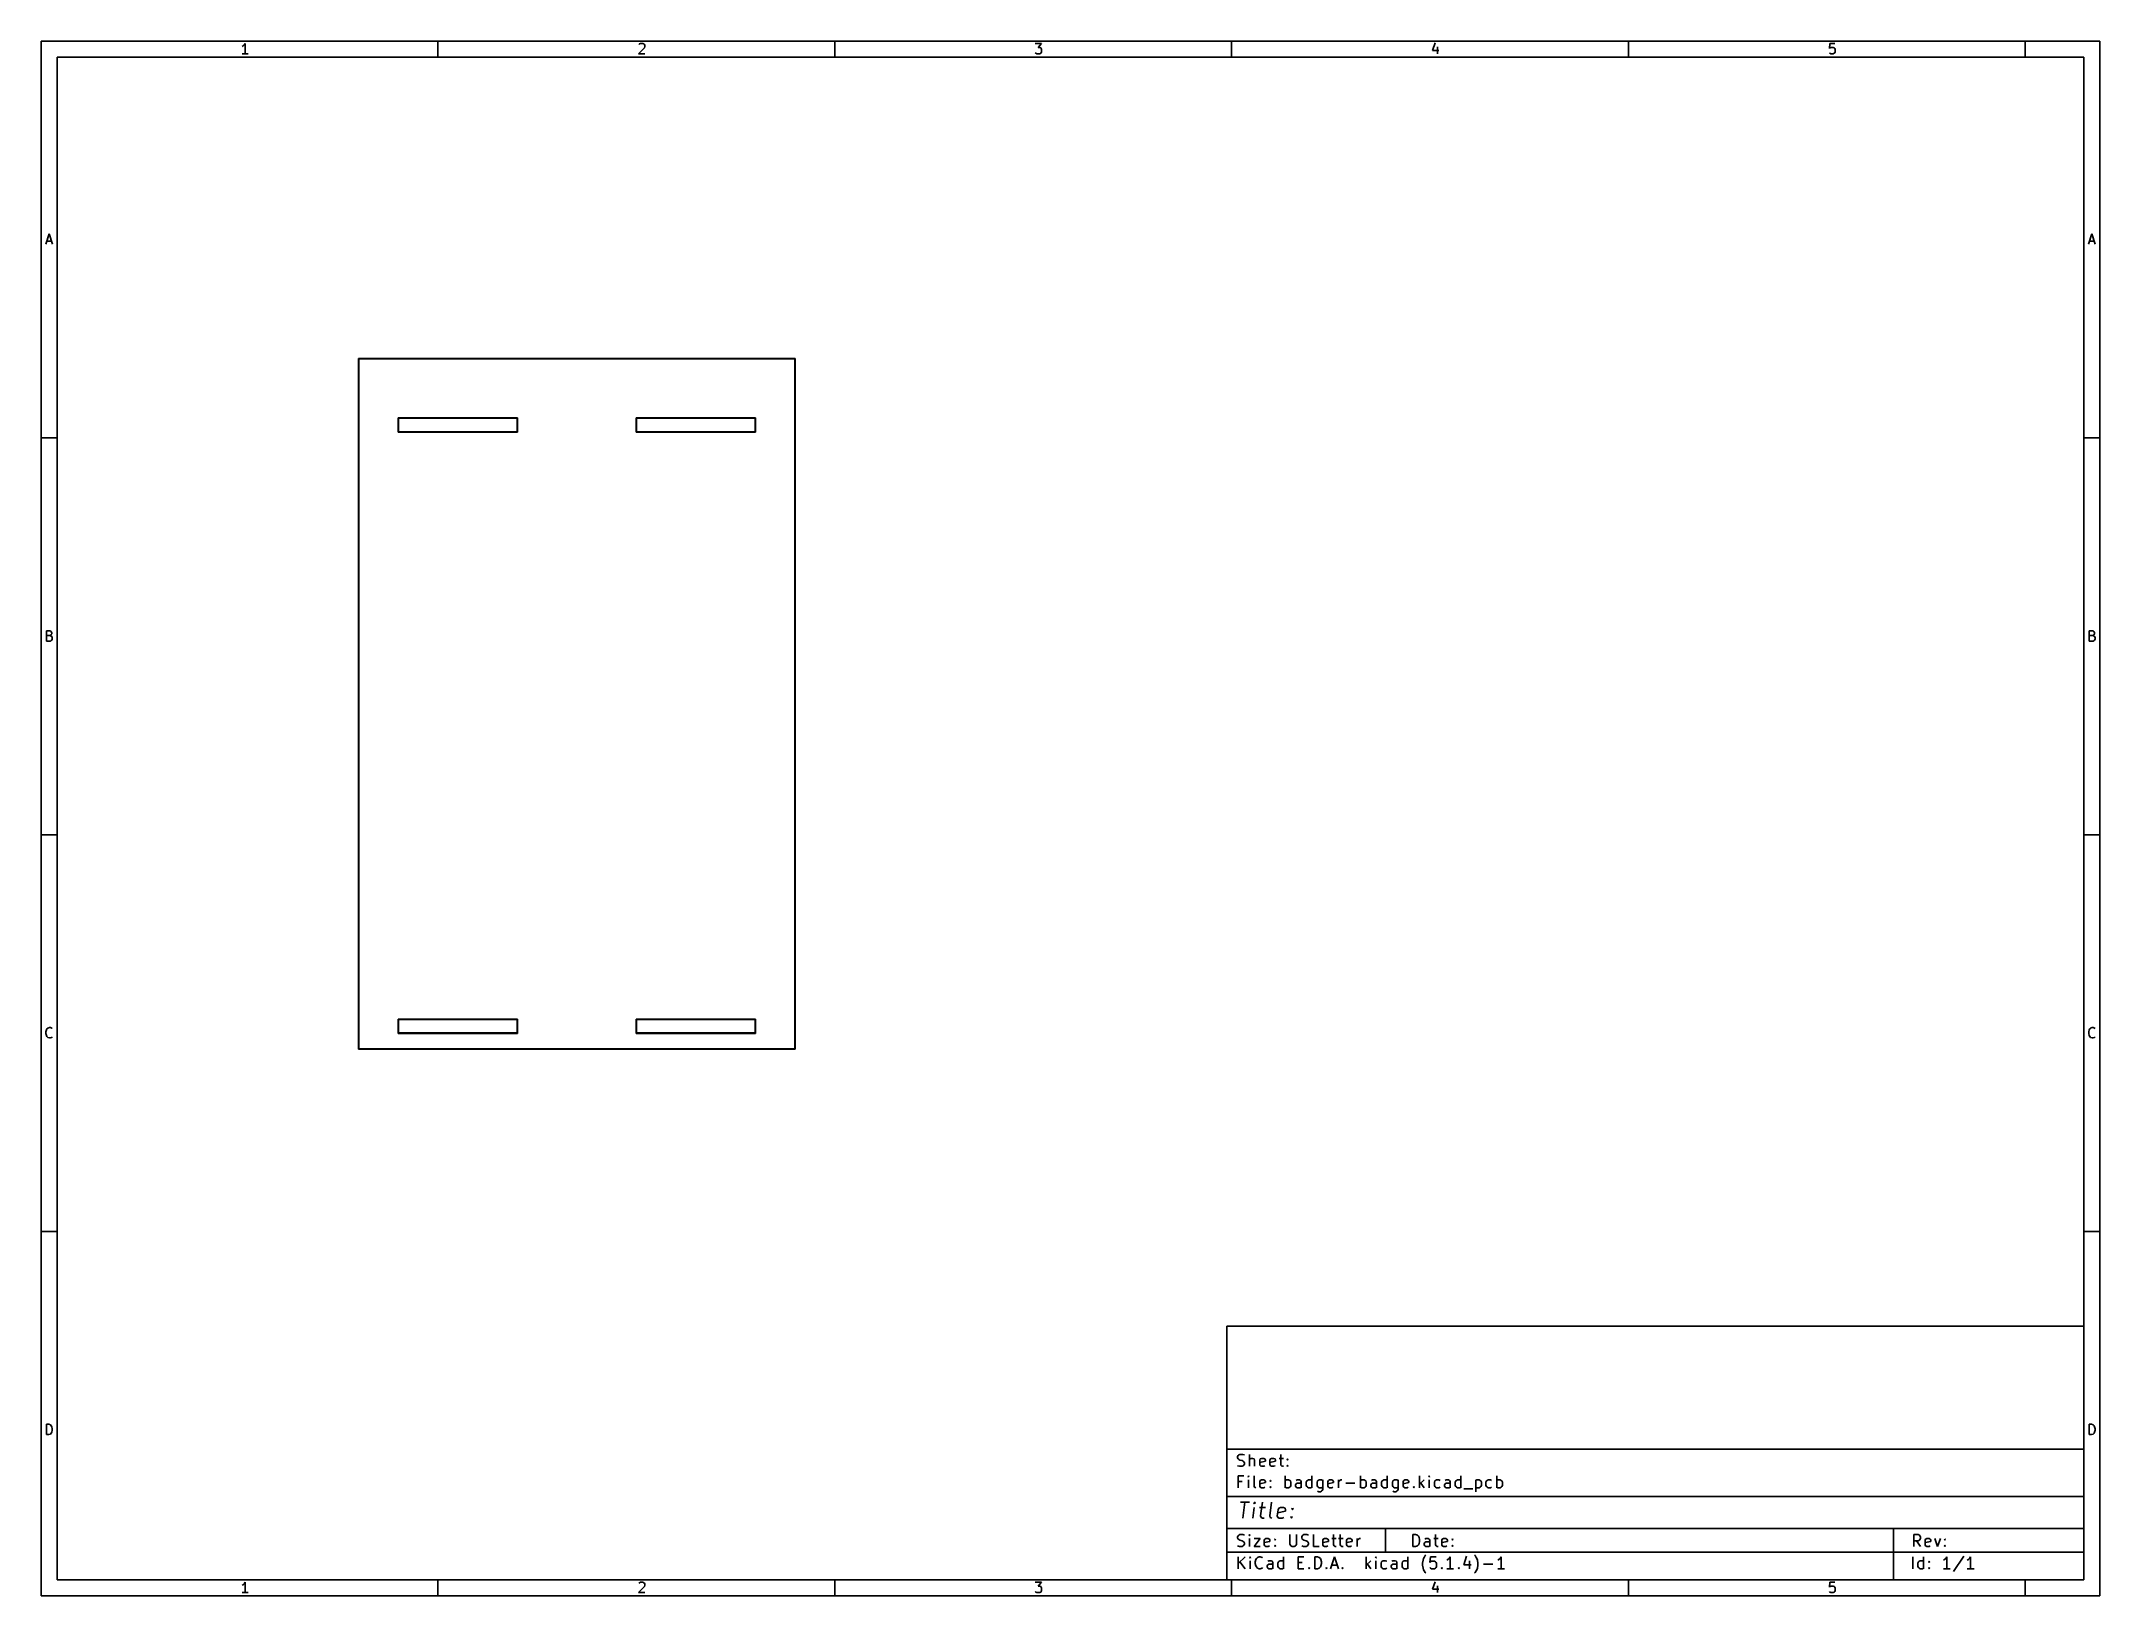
# Model space of a CAD drawing. Extents: x 0.4 to 10.6, y -8.1 to -0.4.
import ezdxf

# ---------------------------------------------------------------- set-up
doc = ezdxf.new("R2010")
doc.units = 0
doc.header["$MEASUREMENT"] = 0
doc.layers.add('BLACK', color=7, linetype='CONTINUOUS')

msp = doc.modelspace()

# ---------------------------------------------------------------- linework, layer by layer
at = {"layer": 'BLACK', "linetype": 'CONTINUOUS'}
for p, q in [((0.393701, -0.393701), (0.393701, -8.1063)), ((10.6063, -0.393701), (0.393701, -0.393701)), ((1.40528, -0.405043), (1.4004, -0.412355)), ((1.40528, -0.456224), (1.40528, -0.405043)), ((2.3622, -0.472441), (2.3622, -0.393701)), ((3.35916, -0.409917), (3.3616, -0.40748)), ((3.3616, -0.40748), (3.36647, -0.405043)), ((3.36647, -0.405043), (3.37866, -0.405043)), ((3.37866, -0.405043), (3.38353, -0.40748)), ((3.38353, -0.40748), (3.38597, -0.409917)), ((4.33071, -0.472441), (4.33071, -0.393701)), ((5.32522, -0.405043), (5.35691, -0.405043)), ((5.35691, -0.405043), (5.33985, -0.424541)), ((6.29921, -0.472441), (6.29921, -0.393701)), ((7.30835, -0.402606), (7.29617, -0.439164)), ((8.26772, -0.472441), (8.26772, -0.393701)), ((9.26711, -0.405043), (9.26467, -0.429415)), ((9.29148, -0.405043), (9.26711, -0.405043)), ((10.2362, -0.472441), (10.2362, -0.393701)), ((10.6063, -8.1063), (10.6063, -0.393701)), ((0.472441, -0.472441), (0.472441, -8.02756)), ((10.5276, -0.472441), (0.472441, -0.472441)), ((1.39553, -0.417229), (1.39065, -0.419666)), ((1.4199, -0.456224), (1.39065, -0.456224)), ((1.4004, -0.412355), (1.39553, -0.417229)), ((3.38597, -0.426978), (3.35672, -0.456224)), ((3.35672, -0.456224), (3.3884, -0.456224)), ((3.38597, -0.409917), (3.3884, -0.414792)), ((3.3884, -0.419666), (3.38597, -0.426978)), ((3.3884, -0.414792), (3.3884, -0.419666)), ((5.32766, -0.453787), (5.32522, -0.45135)), ((5.33254, -0.456224), (5.32766, -0.453787)), ((5.34716, -0.456224), (5.33254, -0.456224)), ((5.33985, -0.424541), (5.34716, -0.424541)), ((5.34716, -0.424541), (5.35203, -0.426978)), ((5.35203, -0.453787), (5.34716, -0.456224)), ((5.35203, -0.426978), (5.35447, -0.429415)), ((5.35447, -0.45135), (5.35203, -0.453787)), ((5.35447, -0.429415), (5.35691, -0.434289)), ((5.35691, -0.446475), (5.35447, -0.45135)), ((5.35691, -0.434289), (5.35691, -0.446475)), ((7.29617, -0.439164), (7.32785, -0.439164)), ((7.32054, -0.422103), (7.32054, -0.456224)), ((9.26467, -0.429415), (9.26711, -0.426978)), ((9.26711, -0.453787), (9.26467, -0.45135)), ((9.26711, -0.426978), (9.27198, -0.424541)), ((9.27198, -0.456224), (9.26711, -0.453787)), ((9.27198, -0.424541), (9.28417, -0.424541)), ((9.28417, -0.456224), (9.27198, -0.456224)), ((9.28417, -0.424541), (9.28904, -0.426978)), ((9.28904, -0.453787), (9.28417, -0.456224)), ((9.28904, -0.426978), (9.29148, -0.429415)), ((9.29148, -0.45135), (9.28904, -0.453787)), ((9.29148, -0.429415), (9.29392, -0.434289)), ((9.29392, -0.446475), (9.29148, -0.45135)), ((9.29392, -0.434289), (9.29392, -0.446475)), ((10.5276, -8.02756), (10.5276, -0.472441)), ((0.41601, -1.40111), (0.433071, -1.34993)), ((0.420885, -1.38648), (0.445257, -1.38648)), ((0.433071, -1.34993), (0.450131, -1.40111)), ((10.5499, -1.40111), (10.5669, -1.34993)), ((10.5547, -1.38648), (10.5791, -1.38648)), ((10.5669, -1.34993), (10.584, -1.40111)), ((1.96751, -1.9685), (1.96753, -1.96831)), ((1.96752, -1.96855), (1.96751, -1.9685)), ((1.96752, -5.39365), (1.96752, -1.96855)), ((1.96753, -1.96831), (1.96759, -1.96813)), ((1.96759, -1.96813), (1.96768, -1.96795)), ((1.96768, -1.96795), (1.9678, -1.9678)), ((1.9678, -1.9678), (1.96795, -1.96768)), ((1.96795, -1.96768), (1.96813, -1.96759)), ((1.96813, -1.96759), (1.96831, -1.96753)), ((1.96831, -1.96753), (1.96846, -1.96752)), ((1.96846, -1.96752), (1.9685, -1.96751)), ((1.96846, -1.96752), (1.96846, -1.96752)), ((1.9685, -1.96751), (1.96855, -1.96752)), ((1.96855, -1.96752), (4.13381, -1.96752)), ((4.13287, -1.96949), (1.96949, -1.96949)), ((1.96949, -1.96949), (1.96949, -5.39272)), ((4.13287, -5.39272), (4.13287, -1.96949)), ((4.13381, -1.96752), (4.13386, -1.96751)), ((4.13386, -1.96751), (4.13391, -1.96752)), ((4.13391, -1.96752), (4.13391, -1.96752)), ((4.13391, -1.96752), (4.13405, -1.96753)), ((4.13405, -1.96753), (4.13424, -1.96759)), ((4.13424, -1.96759), (4.13441, -1.96768)), ((4.13441, -1.96768), (4.13456, -1.9678)), ((4.13456, -1.9678), (4.13468, -1.96795)), ((4.13468, -1.96795), (4.13477, -1.96813)), ((4.13477, -1.96813), (4.13483, -1.96831)), ((4.13483, -1.96831), (4.13485, -1.9685)), ((4.13485, -1.9685), (4.13484, -1.96855)), ((4.13484, -1.96855), (4.13484, -5.39365)), ((2.16437, -2.26378), (2.16438, -2.26359)), ((2.16437, -2.26383), (2.16437, -2.26378)), ((2.16437, -2.33263), (2.16437, -2.26383)), ((2.16437, -2.33268), (2.16437, -2.33263)), ((2.16438, -2.33287), (2.16437, -2.33268)), ((2.16438, -2.26359), (2.16444, -2.2634)), ((2.16444, -2.33306), (2.16438, -2.33287)), ((2.16444, -2.2634), (2.16453, -2.26323)), ((2.16453, -2.33323), (2.16444, -2.33306)), ((2.16453, -2.26323), (2.16465, -2.26308)), ((2.16465, -2.33338), (2.16453, -2.33323)), ((2.16465, -2.26308), (2.1648, -2.26296)), ((2.1648, -2.3335), (2.16465, -2.33338)), ((2.1648, -2.26296), (2.16498, -2.26287)), ((2.16498, -2.33359), (2.1648, -2.3335)), ((2.16498, -2.26287), (2.16516, -2.26281)), ((2.16516, -2.33365), (2.16498, -2.33359)), ((2.16516, -2.26281), (2.16531, -2.2628)), ((2.16531, -2.33366), (2.16516, -2.33365)), ((2.16531, -2.2628), (2.16535, -2.26279)), ((2.16535, -2.33367), (2.16531, -2.33366)), ((2.16531, -2.33366), (2.16531, -2.33366)), ((2.16535, -2.26279), (2.1654, -2.2628)), ((2.1654, -2.33366), (2.16535, -2.33367)), ((2.1654, -2.2628), (2.75586, -2.2628)), ((2.75586, -2.33366), (2.1654, -2.33366)), ((2.16634, -2.26476), (2.16634, -2.33169)), ((2.75492, -2.26476), (2.16634, -2.26476)), ((2.16634, -2.33169), (2.75492, -2.33169)), ((2.75492, -2.33169), (2.75492, -2.26476)), ((2.75586, -2.2628), (2.75591, -2.26279)), ((2.75591, -2.33367), (2.75586, -2.33366)), ((2.75591, -2.26279), (2.75595, -2.2628)), ((2.75595, -2.33366), (2.75591, -2.33367)), ((2.75595, -2.2628), (2.7561, -2.26281)), ((2.7561, -2.33365), (2.75595, -2.33366)), ((2.75595, -2.33366), (2.75595, -2.33366)), ((2.7561, -2.26281), (2.75628, -2.26287)), ((2.75628, -2.33359), (2.7561, -2.33365)), ((2.75628, -2.26287), (2.75645, -2.26296)), ((2.75645, -2.3335), (2.75628, -2.33359)), ((2.75645, -2.26296), (2.7566, -2.26308)), ((2.7566, -2.33338), (2.75645, -2.3335)), ((2.7566, -2.26308), (2.75673, -2.26323)), ((2.75673, -2.33323), (2.7566, -2.33338)), ((2.75673, -2.26323), (2.75682, -2.2634)), ((2.75682, -2.33306), (2.75673, -2.33323)), ((2.75682, -2.2634), (2.75688, -2.26359)), ((2.75688, -2.33287), (2.75682, -2.33306)), ((2.75688, -2.26359), (2.75689, -2.26378)), ((2.75689, -2.33268), (2.75688, -2.33287)), ((2.75689, -2.26378), (2.75689, -2.26383)), ((2.75689, -2.26383), (2.75689, -2.33263)), ((2.75689, -2.33263), (2.75689, -2.33268)), ((3.34547, -2.26378), (3.34549, -2.26359)), ((3.34547, -2.26383), (3.34547, -2.26378)), ((3.34547, -2.33263), (3.34547, -2.26383)), ((3.34547, -2.33268), (3.34547, -2.33263)), ((3.34549, -2.33287), (3.34547, -2.33268)), ((3.34549, -2.26359), (3.34554, -2.2634)), ((3.34554, -2.33306), (3.34549, -2.33287)), ((3.34554, -2.2634), (3.34563, -2.26323)), ((3.34563, -2.33323), (3.34554, -2.33306)), ((3.34563, -2.26323), (3.34576, -2.26308)), ((3.34576, -2.33338), (3.34563, -2.33323)), ((3.34576, -2.26308), (3.34591, -2.26296)), ((3.34591, -2.3335), (3.34576, -2.33338)), ((3.34591, -2.26296), (3.34608, -2.26287)), ((3.34608, -2.33359), (3.34591, -2.3335)), ((3.34608, -2.26287), (3.34626, -2.26281)), ((3.34626, -2.33365), (3.34608, -2.33359)), ((3.34626, -2.26281), (3.34641, -2.2628)), ((3.34641, -2.33366), (3.34626, -2.33365)), ((3.34641, -2.2628), (3.34646, -2.26279)), ((3.34646, -2.33367), (3.34641, -2.33366)), ((3.34641, -2.33366), (3.34641, -2.33366)), ((3.34646, -2.26279), (3.3465, -2.2628)), ((3.3465, -2.33366), (3.34646, -2.33367)), ((3.3465, -2.2628), (3.93696, -2.2628)), ((3.93696, -2.33366), (3.3465, -2.33366)), ((3.34744, -2.26476), (3.34744, -2.33169)), ((3.93602, -2.26476), (3.34744, -2.26476)), ((3.34744, -2.33169), (3.93602, -2.33169)), ((3.93602, -2.33169), (3.93602, -2.26476)), ((3.93696, -2.2628), (3.93701, -2.26279)), ((3.93701, -2.33367), (3.93696, -2.33366)), ((3.93701, -2.26279), (3.93706, -2.2628)), ((3.93706, -2.33366), (3.93701, -2.33367)), ((3.93706, -2.2628), (3.9372, -2.26281)), ((3.9372, -2.33365), (3.93706, -2.33366)), ((3.93706, -2.33366), (3.93706, -2.33366)), ((3.9372, -2.26281), (3.93739, -2.26287)), ((3.93739, -2.33359), (3.9372, -2.33365)), ((3.93739, -2.26287), (3.93756, -2.26296)), ((3.93756, -2.3335), (3.93739, -2.33359)), ((3.93756, -2.26296), (3.93771, -2.26308)), ((3.93771, -2.33338), (3.93756, -2.3335)), ((3.93771, -2.26308), (3.93783, -2.26323)), ((3.93783, -2.33323), (3.93771, -2.33338)), ((3.93783, -2.26323), (3.93792, -2.2634)), ((3.93792, -2.33306), (3.93783, -2.33323)), ((3.93792, -2.2634), (3.93798, -2.26359)), ((3.93798, -2.33287), (3.93792, -2.33306)), ((3.93798, -2.26359), (3.938, -2.26378)), ((3.938, -2.33268), (3.93798, -2.33287)), ((3.938, -2.26378), (3.93799, -2.26383)), ((3.93799, -2.26383), (3.93799, -2.33263)), ((3.93799, -2.33263), (3.938, -2.33268)), ((0.393701, -2.3622), (0.472441, -2.3622)), ((10.6063, -2.3622), (10.5276, -2.3622)), ((0.419666, -3.36961), (0.419666, -3.31843)), ((0.419666, -3.31843), (0.436727, -3.31843)), ((0.436727, -3.3428), (0.419666, -3.3428)), ((0.439164, -3.36961), (0.419666, -3.36961)), ((0.436727, -3.31843), (0.441601, -3.32087)), ((0.441601, -3.34036), (0.436727, -3.3428)), ((0.436727, -3.3428), (0.444038, -3.34524)), ((0.444038, -3.36717), (0.439164, -3.36961)), ((0.441601, -3.32087), (0.444038, -3.3233)), ((0.444038, -3.33793), (0.441601, -3.34036)), ((0.444038, -3.3233), (0.446475, -3.32818)), ((0.446475, -3.33305), (0.444038, -3.33793)), ((0.444038, -3.34524), (0.446475, -3.34768)), ((0.446475, -3.36474), (0.444038, -3.36717)), ((0.446475, -3.32818), (0.446475, -3.33305)), ((0.446475, -3.34768), (0.448913, -3.35255)), ((0.448913, -3.35986), (0.446475, -3.36474)), ((0.448913, -3.35255), (0.448913, -3.35986)), ((10.5535, -3.36961), (10.5535, -3.31843)), ((10.5535, -3.31843), (10.5706, -3.31843)), ((10.5706, -3.3428), (10.5535, -3.3428)), ((10.573, -3.36961), (10.5535, -3.36961)), ((10.5706, -3.31843), (10.5755, -3.32087)), ((10.5755, -3.34036), (10.5706, -3.3428)), ((10.5706, -3.3428), (10.5779, -3.34524)), ((10.5779, -3.36717), (10.573, -3.36961)), ((10.5755, -3.32087), (10.5779, -3.3233)), ((10.5779, -3.33793), (10.5755, -3.34036)), ((10.5779, -3.3233), (10.5803, -3.32818)), ((10.5803, -3.33305), (10.5779, -3.33793)), ((10.5779, -3.34524), (10.5803, -3.34768)), ((10.5803, -3.36474), (10.5779, -3.36717)), ((10.5803, -3.32818), (10.5803, -3.33305)), ((10.5803, -3.34768), (10.5828, -3.35255)), ((10.5828, -3.35986), (10.5803, -3.36474)), ((10.5828, -3.35255), (10.5828, -3.35986)), ((0.393701, -4.33071), (0.472441, -4.33071)), ((10.6063, -4.33071), (10.5276, -4.33071)), ((0.417229, -5.30887), (0.419666, -5.29912)), ((0.417229, -5.31618), (0.417229, -5.30887)), ((0.419666, -5.29912), (0.422103, -5.29424)), ((0.422103, -5.29424), (0.426978, -5.28937)), ((0.426978, -5.28937), (0.434289, -5.28693)), ((0.434289, -5.28693), (0.439164, -5.28693)), ((0.439164, -5.28693), (0.446475, -5.28937)), ((0.446475, -5.28937), (0.448913, -5.29181)), ((2.16437, -5.24606), (2.16438, -5.24587)), ((2.16437, -5.24611), (2.16437, -5.24606)), ((2.16437, -5.31491), (2.16437, -5.24611)), ((2.16438, -5.24587), (2.16444, -5.24568)), ((2.16444, -5.24568), (2.16453, -5.24551)), ((2.16453, -5.24551), (2.16465, -5.24536)), ((2.16465, -5.24536), (2.1648, -5.24524)), ((2.1648, -5.24524), (2.16498, -5.24515)), ((2.16498, -5.24515), (2.16516, -5.24509)), ((2.16516, -5.24509), (2.16531, -5.24508)), ((2.16531, -5.24508), (2.16535, -5.24507)), ((2.16535, -5.24507), (2.1654, -5.24508)), ((2.1654, -5.24508), (2.75586, -5.24508)), ((2.16634, -5.24705), (2.16634, -5.31398)), ((2.75492, -5.24705), (2.16634, -5.24705)), ((2.75492, -5.31398), (2.75492, -5.24705)), ((2.75586, -5.24508), (2.75591, -5.24507)), ((2.75591, -5.24507), (2.75595, -5.24508)), ((2.75595, -5.24508), (2.7561, -5.24509)), ((2.7561, -5.24509), (2.75628, -5.24515)), ((2.75628, -5.24515), (2.75645, -5.24524)), ((2.75645, -5.24524), (2.7566, -5.24536)), ((2.7566, -5.24536), (2.75673, -5.24551)), ((2.75673, -5.24551), (2.75682, -5.24568)), ((2.75682, -5.24568), (2.75688, -5.24587)), ((2.75688, -5.24587), (2.75689, -5.24606)), ((2.75689, -5.24606), (2.75689, -5.24611)), ((2.75689, -5.24611), (2.75689, -5.31491)), ((3.34547, -5.24606), (3.34549, -5.24587)), ((3.34547, -5.24611), (3.34547, -5.24606)), ((3.34547, -5.31491), (3.34547, -5.24611)), ((3.34549, -5.24587), (3.34554, -5.24568)), ((3.34554, -5.24568), (3.34563, -5.24551)), ((3.34563, -5.24551), (3.34576, -5.24536)), ((3.34576, -5.24536), (3.34591, -5.24524)), ((3.34591, -5.24524), (3.34608, -5.24515)), ((3.34608, -5.24515), (3.34626, -5.24509)), ((3.34626, -5.24509), (3.34641, -5.24508)), ((3.34641, -5.24508), (3.34646, -5.24507)), ((3.34646, -5.24507), (3.3465, -5.24508)), ((3.3465, -5.24508), (3.93696, -5.24508)), ((3.34744, -5.24705), (3.34744, -5.31398)), ((3.93602, -5.24705), (3.34744, -5.24705)), ((3.93602, -5.31398), (3.93602, -5.24705)), ((3.93696, -5.24508), (3.93701, -5.24507)), ((3.93701, -5.24507), (3.93706, -5.24508)), ((3.93706, -5.24508), (3.9372, -5.24509)), ((3.9372, -5.24509), (3.93739, -5.24515)), ((3.93739, -5.24515), (3.93756, -5.24524)), ((3.93756, -5.24524), (3.93771, -5.24536)), ((3.93771, -5.24536), (3.93783, -5.24551)), ((3.93783, -5.24551), (3.93792, -5.24568)), ((3.93792, -5.24568), (3.93798, -5.24587)), ((3.93798, -5.24587), (3.938, -5.24606)), ((3.938, -5.24606), (3.93799, -5.24611)), ((3.93799, -5.24611), (3.93799, -5.31491)), ((10.5511, -5.30887), (10.5535, -5.29912)), ((10.5511, -5.31618), (10.5511, -5.30887)), ((10.5535, -5.29912), (10.556, -5.29424)), ((10.556, -5.29424), (10.5608, -5.28937)), ((10.5608, -5.28937), (10.5681, -5.28693)), ((10.5681, -5.28693), (10.573, -5.28693)), ((10.573, -5.28693), (10.5803, -5.28937)), ((10.5803, -5.28937), (10.5828, -5.29181)), ((0.419666, -5.32593), (0.417229, -5.31618)), ((0.422103, -5.3308), (0.419666, -5.32593)), ((0.426978, -5.33568), (0.422103, -5.3308)), ((0.434289, -5.33811), (0.426978, -5.33568)), ((0.439164, -5.33811), (0.434289, -5.33811)), ((0.446475, -5.33568), (0.439164, -5.33811)), ((0.448913, -5.33324), (0.446475, -5.33568)), ((1.96751, -5.3937), (1.96752, -5.39365)), ((1.96753, -5.39389), (1.96751, -5.3937)), ((1.96759, -5.39408), (1.96753, -5.39389)), ((1.96768, -5.39425), (1.96759, -5.39408)), ((1.9678, -5.3944), (1.96768, -5.39425)), ((1.96795, -5.39452), (1.9678, -5.3944)), ((1.96813, -5.39461), (1.96795, -5.39452)), ((1.96831, -5.39467), (1.96813, -5.39461)), ((1.9685, -5.39469), (1.96831, -5.39467)), ((1.96855, -5.39469), (1.9685, -5.39469)), ((4.13381, -5.39469), (1.96855, -5.39469)), ((1.96949, -5.39272), (4.13287, -5.39272)), ((2.16437, -5.31496), (2.16437, -5.31491)), ((2.16438, -5.31515), (2.16437, -5.31496)), ((2.16444, -5.31534), (2.16438, -5.31515)), ((2.16453, -5.31551), (2.16444, -5.31534)), ((2.16465, -5.31566), (2.16453, -5.31551)), ((2.1648, -5.31578), (2.16465, -5.31566)), ((2.16498, -5.31587), (2.1648, -5.31578)), ((2.16516, -5.31593), (2.16498, -5.31587)), ((2.16531, -5.31594), (2.16516, -5.31593)), ((2.16535, -5.31595), (2.16531, -5.31594)), ((2.16531, -5.31594), (2.16531, -5.31594)), ((2.1654, -5.31594), (2.16535, -5.31595)), ((2.75586, -5.31594), (2.1654, -5.31594)), ((2.16634, -5.31398), (2.75492, -5.31398)), ((2.75591, -5.31595), (2.75586, -5.31594)), ((2.75595, -5.31594), (2.75591, -5.31595)), ((2.7561, -5.31593), (2.75595, -5.31594)), ((2.75595, -5.31594), (2.75595, -5.31594)), ((2.75628, -5.31587), (2.7561, -5.31593)), ((2.75645, -5.31578), (2.75628, -5.31587)), ((2.7566, -5.31566), (2.75645, -5.31578)), ((2.75673, -5.31551), (2.7566, -5.31566)), ((2.75682, -5.31534), (2.75673, -5.31551)), ((2.75688, -5.31515), (2.75682, -5.31534)), ((2.75689, -5.31496), (2.75688, -5.31515)), ((2.75689, -5.31491), (2.75689, -5.31496)), ((3.34547, -5.31496), (3.34547, -5.31491)), ((3.34549, -5.31515), (3.34547, -5.31496)), ((3.34554, -5.31534), (3.34549, -5.31515)), ((3.34563, -5.31551), (3.34554, -5.31534)), ((3.34576, -5.31566), (3.34563, -5.31551)), ((3.34591, -5.31578), (3.34576, -5.31566)), ((3.34608, -5.31587), (3.34591, -5.31578)), ((3.34626, -5.31593), (3.34608, -5.31587)), ((3.34641, -5.31594), (3.34626, -5.31593)), ((3.34646, -5.31595), (3.34641, -5.31594)), ((3.34641, -5.31594), (3.34641, -5.31594)), ((3.3465, -5.31594), (3.34646, -5.31595)), ((3.93696, -5.31594), (3.3465, -5.31594)), ((3.34744, -5.31398), (3.93602, -5.31398)), ((3.93701, -5.31595), (3.93696, -5.31594)), ((3.93706, -5.31594), (3.93701, -5.31595)), ((3.9372, -5.31593), (3.93706, -5.31594)), ((3.93706, -5.31594), (3.93706, -5.31594)), ((3.93739, -5.31587), (3.9372, -5.31593)), ((3.93756, -5.31578), (3.93739, -5.31587)), ((3.93771, -5.31566), (3.93756, -5.31578)), ((3.93783, -5.31551), (3.93771, -5.31566)), ((3.93792, -5.31534), (3.93783, -5.31551)), ((3.93798, -5.31515), (3.93792, -5.31534)), ((3.938, -5.31496), (3.93798, -5.31515)), ((3.93799, -5.31491), (3.938, -5.31496)), ((4.13386, -5.39469), (4.13381, -5.39469)), ((4.13405, -5.39467), (4.13386, -5.39469)), ((4.13424, -5.39461), (4.13405, -5.39467)), ((4.13441, -5.39452), (4.13424, -5.39461)), ((4.13456, -5.3944), (4.13441, -5.39452)), ((4.13468, -5.39425), (4.13456, -5.3944)), ((4.13477, -5.39408), (4.13468, -5.39425)), ((4.13483, -5.39389), (4.13477, -5.39408)), ((4.13484, -5.39375), (4.13483, -5.39389)), ((4.13484, -5.39365), (4.13485, -5.3937)), ((4.13485, -5.3937), (4.13484, -5.39375)), ((4.13484, -5.39375), (4.13484, -5.39375)), ((10.5535, -5.32593), (10.5511, -5.31618)), ((10.556, -5.3308), (10.5535, -5.32593)), ((10.5608, -5.33568), (10.556, -5.3308)), ((10.5681, -5.33811), (10.5608, -5.33568)), ((10.573, -5.33811), (10.5681, -5.33811)), ((10.5803, -5.33568), (10.573, -5.33811)), ((10.5828, -5.33324), (10.5803, -5.33568)), ((0.393701, -6.29921), (0.472441, -6.29921)), ((10.6063, -6.29921), (10.5276, -6.29921)), ((6.27559, -6.76772), (6.27559, -8.02756)), ((10.5276, -6.76772), (6.27559, -6.76772)), ((10.5276, -8.02756), (10.5276, -6.76772)), ((0.419666, -7.30662), (0.419666, -7.25544)), ((0.419666, -7.25544), (0.431852, -7.25544)), ((0.431852, -7.30662), (0.419666, -7.30662)), ((0.431852, -7.25544), (0.439164, -7.25787)), ((0.439164, -7.30418), (0.431852, -7.30662)), ((0.439164, -7.25787), (0.444038, -7.26275)), ((0.444038, -7.29931), (0.439164, -7.30418)), ((0.444038, -7.26275), (0.446475, -7.26762)), ((0.446475, -7.29443), (0.444038, -7.29931)), ((0.446475, -7.26762), (0.448913, -7.27737)), ((0.448913, -7.28468), (0.446475, -7.29443)), ((0.448913, -7.27737), (0.448913, -7.28468)), ((10.5535, -7.30662), (10.5535, -7.25544)), ((10.5535, -7.25544), (10.5657, -7.25544)), ((10.5657, -7.30662), (10.5535, -7.30662)), ((10.5657, -7.25544), (10.573, -7.25787)), ((10.573, -7.30418), (10.5657, -7.30662)), ((10.573, -7.25787), (10.5779, -7.26275)), ((10.5779, -7.29931), (10.573, -7.30418)), ((10.5779, -7.26275), (10.5803, -7.26762)), ((10.5803, -7.29443), (10.5779, -7.29931)), ((10.5803, -7.26762), (10.5828, -7.27737)), ((10.5828, -7.28468), (10.5803, -7.29443)), ((10.5828, -7.27737), (10.5828, -7.28468)), ((6.27559, -7.37795), (10.5276, -7.37795)), ((6.32916, -7.41592), (6.33197, -7.41029)), ((6.32916, -7.42154), (6.32916, -7.41592)), ((6.33197, -7.42717), (6.32916, -7.42154)), ((6.33197, -7.41029), (6.33479, -7.40748)), ((6.33479, -7.42998), (6.33197, -7.42717)), ((6.33479, -7.40748), (6.34041, -7.40467)), ((6.34041, -7.43279), (6.33479, -7.42998)), ((6.34041, -7.40467), (6.35447, -7.40467)), ((6.35166, -7.4356), (6.34041, -7.43279)), ((6.35728, -7.43841), (6.35166, -7.4356)), ((6.35447, -7.40467), (6.36291, -7.40748)), ((6.3601, -7.44123), (6.35728, -7.43841)), ((6.36291, -7.44685), (6.3601, -7.44123)), ((6.3601, -7.4581), (6.36291, -7.45247)), ((6.36291, -7.45247), (6.36291, -7.44685)), ((6.38822, -7.46372), (6.38822, -7.40467)), ((6.39103, -7.42717), (6.38822, -7.42998)), ((6.39665, -7.42435), (6.39103, -7.42717)), ((6.40509, -7.42435), (6.39665, -7.42435)), ((6.41071, -7.42717), (6.40509, -7.42435)), ((6.41353, -7.43279), (6.41071, -7.42717)), ((6.41353, -7.46372), (6.41353, -7.43279)), ((6.43884, -7.43279), (6.44165, -7.42717)), ((6.43884, -7.45529), (6.43884, -7.43279)), ((6.46696, -7.43841), (6.43884, -7.44404)), ((6.44165, -7.42717), (6.44727, -7.42435)), ((6.44727, -7.42435), (6.45852, -7.42435)), ((6.45852, -7.42435), (6.46415, -7.42717)), ((6.46415, -7.42717), (6.46696, -7.43279)), ((6.46696, -7.43279), (6.46696, -7.43841)), ((6.48945, -7.43279), (6.49227, -7.42717)), ((6.48945, -7.45529), (6.48945, -7.43279)), ((6.51758, -7.43841), (6.48945, -7.44404)), ((6.49227, -7.42717), (6.49789, -7.42435)), ((6.49789, -7.42435), (6.50914, -7.42435)), ((6.50914, -7.42435), (6.51476, -7.42717)), ((6.51476, -7.42717), (6.51758, -7.43279)), ((6.51758, -7.43279), (6.51758, -7.43841)), ((6.53445, -7.42435), (6.55695, -7.42435)), ((6.54289, -7.40467), (6.54289, -7.45529)), ((6.57382, -7.42998), (6.57663, -7.42717)), ((6.57663, -7.43279), (6.57382, -7.42998)), ((6.57663, -7.42717), (6.57944, -7.42998)), ((6.57663, -7.42717), (6.57663, -7.43279)), ((6.57944, -7.42998), (6.57663, -7.43279)), ((6.32916, -7.46091), (6.3376, -7.46372)), ((6.33197, -7.57002), (6.33197, -7.51097)), ((6.33197, -7.51097), (6.3601, -7.51097)), ((6.35166, -7.53909), (6.33197, -7.53909)), ((6.3376, -7.46372), (6.35166, -7.46372)), ((6.35166, -7.46372), (6.35728, -7.46091)), ((6.35728, -7.46091), (6.3601, -7.4581)), ((6.38259, -7.51097), (6.37978, -7.51378)), ((6.37978, -7.51378), (6.38259, -7.51659)), ((6.3854, -7.51378), (6.38259, -7.51097)), ((6.38259, -7.51097), (6.38259, -7.51659)), ((6.38259, -7.51659), (6.3854, -7.51378)), ((6.38259, -7.57002), (6.38259, -7.53065)), ((6.41071, -7.56159), (6.41071, -7.51097)), ((6.44165, -7.46091), (6.43884, -7.45529)), ((6.43884, -7.53909), (6.44165, -7.53346)), ((6.43884, -7.56159), (6.43884, -7.53909)), ((6.46696, -7.54471), (6.43884, -7.55034)), ((6.44727, -7.46372), (6.44165, -7.46091)), ((6.44165, -7.53346), (6.44727, -7.53065)), ((6.45852, -7.46372), (6.44727, -7.46372)), ((6.44727, -7.53065), (6.45852, -7.53065)), ((6.46415, -7.46091), (6.45852, -7.46372)), ((6.45852, -7.53065), (6.46415, -7.53346)), ((6.46415, -7.53346), (6.46696, -7.53909)), ((6.46696, -7.53909), (6.46696, -7.54471)), ((6.49227, -7.46091), (6.48945, -7.45529)), ((6.48945, -7.53628), (6.49227, -7.53346)), ((6.49227, -7.53909), (6.48945, -7.53628)), ((6.49789, -7.46372), (6.49227, -7.46091)), ((6.49227, -7.53346), (6.49508, -7.53628)), ((6.49227, -7.53346), (6.49227, -7.53909)), ((6.49508, -7.53628), (6.49227, -7.53909)), ((6.50914, -7.46372), (6.49789, -7.46372)), ((6.51476, -7.46091), (6.50914, -7.46372)), ((6.54289, -7.45529), (6.5457, -7.46091)), ((6.5457, -7.46091), (6.55132, -7.46372)), ((6.55132, -7.46372), (6.55695, -7.46372)), ((6.56538, -7.57002), (6.56538, -7.51097)), ((6.56538, -7.53346), (6.57101, -7.53065)), ((6.57101, -7.53065), (6.58226, -7.53065)), ((6.57382, -7.46091), (6.57663, -7.4581)), ((6.57663, -7.46372), (6.57382, -7.46091)), ((6.57663, -7.4581), (6.57944, -7.46091)), ((6.57663, -7.4581), (6.57663, -7.46372)), ((6.57944, -7.46091), (6.57663, -7.46372)), ((6.58226, -7.53065), (6.58788, -7.53346)), ((6.58788, -7.53346), (6.59069, -7.53628)), ((6.59069, -7.53628), (6.5935, -7.5419)), ((6.5935, -7.5419), (6.5935, -7.55877)), ((6.616, -7.55596), (6.61881, -7.55034)), ((6.616, -7.56159), (6.616, -7.55596)), ((6.62444, -7.53065), (6.61881, -7.53346)), ((6.61881, -7.55034), (6.62444, -7.54753)), ((6.63569, -7.53065), (6.62444, -7.53065)), ((6.62444, -7.54753), (6.6385, -7.54753)), ((6.64131, -7.53346), (6.63569, -7.53065)), ((6.6385, -7.54753), (6.64412, -7.54471)), ((6.64412, -7.53909), (6.64131, -7.53346)), ((6.64412, -7.57002), (6.64412, -7.53909)), ((6.66943, -7.5419), (6.67224, -7.53628)), ((6.66943, -7.55877), (6.66943, -7.5419)), ((6.67224, -7.53628), (6.67506, -7.53346)), ((6.67506, -7.53346), (6.68068, -7.53065)), ((6.68068, -7.53065), (6.69193, -7.53065)), ((6.69193, -7.53065), (6.69755, -7.53346)), ((6.69755, -7.57002), (6.69755, -7.51097)), ((6.72286, -7.5419), (6.72567, -7.53628)), ((6.72286, -7.55877), (6.72286, -7.5419)), ((6.72567, -7.53628), (6.72849, -7.53346)), ((6.72849, -7.53346), (6.73411, -7.53065)), ((6.73411, -7.53065), (6.74536, -7.53065)), ((6.74536, -7.53065), (6.75098, -7.53346)), ((6.75098, -7.53065), (6.75098, -7.57846)), ((6.77629, -7.53909), (6.77911, -7.53346)), ((6.77629, -7.56159), (6.77629, -7.53909)), ((6.80442, -7.54471), (6.77629, -7.55034)), ((6.77911, -7.53346), (6.78473, -7.53065)), ((6.78473, -7.53065), (6.79598, -7.53065)), ((6.79598, -7.53065), (6.8016, -7.53346)), ((6.8016, -7.53346), (6.80442, -7.53909)), ((6.80442, -7.53909), (6.80442, -7.54471)), ((6.82972, -7.57002), (6.82972, -7.53065)), ((6.82972, -7.5419), (6.83254, -7.53628)), ((6.83254, -7.53628), (6.83535, -7.53346)), ((6.83535, -7.53346), (6.84097, -7.53065)), ((6.84097, -7.53065), (6.8466, -7.53065)), ((6.86628, -7.54753), (6.91128, -7.54753)), ((6.9394, -7.57002), (6.9394, -7.51097)), ((6.9394, -7.53346), (6.94502, -7.53065)), ((6.94502, -7.53065), (6.95627, -7.53065)), ((6.95627, -7.53065), (6.9619, -7.53346)), ((6.9619, -7.53346), (6.96471, -7.53628)), ((6.96471, -7.53628), (6.96752, -7.5419)), ((6.96752, -7.5419), (6.96752, -7.55877)), ((6.99002, -7.55596), (6.99283, -7.55034)), ((6.99002, -7.56159), (6.99002, -7.55596)), ((6.99845, -7.53065), (6.99283, -7.53346)), ((6.99283, -7.55034), (6.99845, -7.54753)), ((7.0097, -7.53065), (6.99845, -7.53065)), ((6.99845, -7.54753), (7.01251, -7.54753)), ((7.01533, -7.53346), (7.0097, -7.53065)), ((7.01251, -7.54753), (7.01814, -7.54471)), ((7.01814, -7.53909), (7.01533, -7.53346)), ((7.01814, -7.57002), (7.01814, -7.53909)), ((7.04345, -7.5419), (7.04626, -7.53628)), ((7.04345, -7.55877), (7.04345, -7.5419)), ((7.04626, -7.53628), (7.04907, -7.53346)), ((7.04907, -7.53346), (7.0547, -7.53065)), ((7.0547, -7.53065), (7.06594, -7.53065)), ((7.06594, -7.53065), (7.07157, -7.53346)), ((7.07157, -7.57002), (7.07157, -7.51097)), ((7.09688, -7.5419), (7.09969, -7.53628)), ((7.09688, -7.55877), (7.09688, -7.5419)), ((7.09969, -7.53628), (7.1025, -7.53346)), ((7.1025, -7.53346), (7.10813, -7.53065)), ((7.10813, -7.53065), (7.11938, -7.53065)), ((7.11938, -7.53065), (7.125, -7.53346)), ((7.125, -7.53065), (7.125, -7.57846)), ((7.15031, -7.53909), (7.15312, -7.53346)), ((7.15031, -7.56159), (7.15031, -7.53909)), ((7.17843, -7.54471), (7.15031, -7.55034)), ((7.15312, -7.53346), (7.15875, -7.53065)), ((7.15875, -7.53065), (7.16999, -7.53065)), ((7.16999, -7.53065), (7.17562, -7.53346)), ((7.17562, -7.53346), (7.17843, -7.53909)), ((7.17843, -7.53909), (7.17843, -7.54471)), ((7.23186, -7.57002), (7.23186, -7.51097)), ((7.25436, -7.53065), (7.23186, -7.55315)), ((7.23749, -7.54753), (7.25436, -7.57002)), ((7.27967, -7.51097), (7.27686, -7.51378)), ((7.27686, -7.51378), (7.27967, -7.51659)), ((7.28248, -7.51378), (7.27967, -7.51097)), ((7.27967, -7.51097), (7.27967, -7.51659)), ((7.27967, -7.51659), (7.28248, -7.51378)), ((7.27967, -7.57002), (7.27967, -7.53065)), ((7.30498, -7.5419), (7.30779, -7.53628)), ((7.30498, -7.55877), (7.30498, -7.5419)), ((7.30779, -7.53628), (7.3106, -7.53346)), ((7.3106, -7.53346), (7.31623, -7.53065)), ((7.31623, -7.53065), (7.32747, -7.53065)), ((7.32747, -7.53065), (7.3331, -7.53346)), ((7.3556, -7.55596), (7.35841, -7.55034)), ((7.3556, -7.56159), (7.3556, -7.55596)), ((7.36403, -7.53065), (7.35841, -7.53346)), ((7.35841, -7.55034), (7.36403, -7.54753)), ((7.37528, -7.53065), (7.36403, -7.53065)), ((7.36403, -7.54753), (7.37809, -7.54753)), ((7.38091, -7.53346), (7.37528, -7.53065)), ((7.37809, -7.54753), (7.38372, -7.54471)), ((7.38372, -7.53909), (7.38091, -7.53346)), ((7.38372, -7.57002), (7.38372, -7.53909)), ((7.40903, -7.5419), (7.41184, -7.53628)), ((7.40903, -7.55877), (7.40903, -7.5419)), ((7.41184, -7.53628), (7.41465, -7.53346)), ((7.41465, -7.53346), (7.42028, -7.53065)), ((7.42028, -7.53065), (7.43152, -7.53065)), ((7.43152, -7.53065), (7.43715, -7.53346)), ((7.43715, -7.57002), (7.43715, -7.51097)), ((7.51026, -7.53065), (7.51026, -7.58971)), ((7.51026, -7.53346), (7.51589, -7.53065)), ((7.51589, -7.53065), (7.52714, -7.53065)), ((7.52714, -7.53065), (7.53276, -7.53346)), ((7.53276, -7.53346), (7.53557, -7.53628)), ((7.53557, -7.53628), (7.53839, -7.5419)), ((7.53839, -7.5419), (7.53839, -7.55877)), ((7.56088, -7.5419), (7.5637, -7.53628)), ((7.56088, -7.55877), (7.56088, -7.5419)), ((7.5637, -7.53628), (7.56651, -7.53346)), ((7.56651, -7.53346), (7.57213, -7.53065)), ((7.57213, -7.53065), (7.58338, -7.53065)), ((7.58338, -7.53065), (7.589, -7.53346)), ((7.61431, -7.57002), (7.61431, -7.51097)), ((7.61431, -7.53346), (7.61994, -7.53065)), ((7.61994, -7.53065), (7.63119, -7.53065)), ((7.63119, -7.53065), (7.63681, -7.53346)), ((7.63681, -7.53346), (7.63962, -7.53628)), ((7.63962, -7.53628), (7.64244, -7.5419)), ((7.64244, -7.5419), (7.64244, -7.55877)), ((6.27559, -7.61417), (10.5276, -7.61417)), ((6.34301, -7.64192), (6.388, -7.64192)), ((6.35566, -7.72066), (6.3655, -7.64192)), ((6.41425, -7.64192), (6.41003, -7.64567)), ((6.41003, -7.64567), (6.41331, -7.64942)), ((6.41353, -7.56721), (6.41071, -7.56159)), ((6.41425, -7.64192), (6.41331, -7.64942)), ((6.41331, -7.64942), (6.41753, -7.64567)), ((6.41915, -7.57002), (6.41353, -7.56721)), ((6.41753, -7.64567), (6.41425, -7.64192)), ((6.44165, -7.56721), (6.43884, -7.56159)), ((6.44727, -7.57002), (6.44165, -7.56721)), ((6.45174, -7.64192), (6.44331, -7.70941)), ((6.45852, -7.57002), (6.44727, -7.57002)), ((6.46415, -7.56721), (6.45852, -7.57002)), ((6.4883, -7.70941), (6.49674, -7.64192)), ((6.48945, -7.56721), (6.49227, -7.5644)), ((6.49227, -7.57002), (6.48945, -7.56721)), ((6.49227, -7.5644), (6.49508, -7.56721)), ((6.49227, -7.5644), (6.49227, -7.57002)), ((6.49508, -7.56721), (6.49227, -7.57002)), ((6.57101, -7.57002), (6.56538, -7.56721)), ((6.58226, -7.57002), (6.57101, -7.57002)), ((6.58788, -7.56721), (6.58226, -7.57002)), ((6.59069, -7.5644), (6.58788, -7.56721)), ((6.5935, -7.55877), (6.59069, -7.5644)), ((6.61881, -7.56721), (6.616, -7.56159)), ((6.62444, -7.57002), (6.61881, -7.56721)), ((6.6385, -7.57002), (6.62444, -7.57002)), ((6.64412, -7.56721), (6.6385, -7.57002)), ((6.67224, -7.5644), (6.66943, -7.55877)), ((6.67506, -7.56721), (6.67224, -7.5644)), ((6.68068, -7.57002), (6.67506, -7.56721)), ((6.69193, -7.57002), (6.68068, -7.57002)), ((6.69755, -7.56721), (6.69193, -7.57002)), ((6.72567, -7.5644), (6.72286, -7.55877)), ((6.72849, -7.56721), (6.72567, -7.5644)), ((6.7313, -7.58971), (6.72567, -7.5869)), ((6.73411, -7.57002), (6.72849, -7.56721)), ((6.73974, -7.58971), (6.7313, -7.58971)), ((6.74536, -7.57002), (6.73411, -7.57002)), ((6.74536, -7.5869), (6.73974, -7.58971)), ((6.75098, -7.56721), (6.74536, -7.57002)), ((6.74817, -7.58408), (6.74536, -7.5869)), ((6.75098, -7.57846), (6.74817, -7.58408)), ((6.77911, -7.56721), (6.77629, -7.56159)), ((6.78473, -7.57002), (6.77911, -7.56721)), ((6.79598, -7.57002), (6.78473, -7.57002)), ((6.8016, -7.56721), (6.79598, -7.57002)), ((6.94502, -7.57002), (6.9394, -7.56721)), ((6.95627, -7.57002), (6.94502, -7.57002)), ((6.9619, -7.56721), (6.95627, -7.57002)), ((6.96471, -7.5644), (6.9619, -7.56721)), ((6.96752, -7.55877), (6.96471, -7.5644)), ((6.99283, -7.56721), (6.99002, -7.56159)), ((6.99845, -7.57002), (6.99283, -7.56721)), ((7.01251, -7.57002), (6.99845, -7.57002)), ((7.01814, -7.56721), (7.01251, -7.57002)), ((7.04626, -7.5644), (7.04345, -7.55877)), ((7.04907, -7.56721), (7.04626, -7.5644)), ((7.0547, -7.57002), (7.04907, -7.56721)), ((7.06594, -7.57002), (7.0547, -7.57002)), ((7.07157, -7.56721), (7.06594, -7.57002)), ((7.09969, -7.5644), (7.09688, -7.55877)), ((7.1025, -7.56721), (7.09969, -7.5644)), ((7.10531, -7.58971), (7.09969, -7.5869)), ((7.10813, -7.57002), (7.1025, -7.56721)), ((7.11375, -7.58971), (7.10531, -7.58971)), ((7.11938, -7.57002), (7.10813, -7.57002)), ((7.11938, -7.5869), (7.11375, -7.58971)), ((7.125, -7.56721), (7.11938, -7.57002)), ((7.12219, -7.58408), (7.11938, -7.5869)), ((7.125, -7.57846), (7.12219, -7.58408)), ((7.15312, -7.56721), (7.15031, -7.56159)), ((7.15875, -7.57002), (7.15312, -7.56721)), ((7.16999, -7.57002), (7.15875, -7.57002)), ((7.17562, -7.56721), (7.16999, -7.57002)), ((7.20093, -7.56721), (7.20374, -7.5644)), ((7.20374, -7.57002), (7.20093, -7.56721)), ((7.20374, -7.5644), (7.20655, -7.56721)), ((7.20374, -7.5644), (7.20374, -7.57002)), ((7.20655, -7.56721), (7.20374, -7.57002)), ((7.30779, -7.5644), (7.30498, -7.55877)), ((7.3106, -7.56721), (7.30779, -7.5644)), ((7.31623, -7.57002), (7.3106, -7.56721)), ((7.32747, -7.57002), (7.31623, -7.57002)), ((7.3331, -7.56721), (7.32747, -7.57002)), ((7.35841, -7.56721), (7.3556, -7.56159)), ((7.36403, -7.57002), (7.35841, -7.56721)), ((7.37809, -7.57002), (7.36403, -7.57002)), ((7.38372, -7.56721), (7.37809, -7.57002)), ((7.41184, -7.5644), (7.40903, -7.55877)), ((7.41465, -7.56721), (7.41184, -7.5644)), ((7.42028, -7.57002), (7.41465, -7.56721)), ((7.43152, -7.57002), (7.42028, -7.57002)), ((7.43715, -7.56721), (7.43152, -7.57002)), ((7.45121, -7.57565), (7.4962, -7.57565)), ((7.51589, -7.57002), (7.51026, -7.56721)), ((7.52714, -7.57002), (7.51589, -7.57002)), ((7.53276, -7.56721), (7.52714, -7.57002)), ((7.53557, -7.5644), (7.53276, -7.56721)), ((7.53839, -7.55877), (7.53557, -7.5644)), ((7.5637, -7.5644), (7.56088, -7.55877)), ((7.56651, -7.56721), (7.5637, -7.5644)), ((7.57213, -7.57002), (7.56651, -7.56721)), ((7.58338, -7.57002), (7.57213, -7.57002)), ((7.589, -7.56721), (7.58338, -7.57002)), ((7.61994, -7.57002), (7.61431, -7.56721)), ((7.63119, -7.57002), (7.61994, -7.57002)), ((7.63681, -7.56721), (7.63119, -7.57002)), ((7.63962, -7.5644), (7.63681, -7.56721)), ((7.64244, -7.55877), (7.63962, -7.5644)), ((6.40441, -7.72066), (6.41097, -7.66817)), ((6.43721, -7.66817), (6.46721, -7.66817)), ((6.44331, -7.70941), (6.44612, -7.71691)), ((6.44612, -7.71691), (6.45315, -7.72066)), ((6.45315, -7.72066), (6.46065, -7.72066)), ((6.49111, -7.71691), (6.4883, -7.70941)), ((6.49814, -7.72066), (6.49111, -7.71691)), ((6.5258, -7.70941), (6.52955, -7.67942)), ((6.52861, -7.71691), (6.5258, -7.70941)), ((6.5661, -7.68691), (6.52767, -7.69441)), ((6.53564, -7.72066), (6.52861, -7.71691)), ((6.52955, -7.67942), (6.53423, -7.67192)), ((6.53423, -7.67192), (6.5422, -7.66817)), ((6.55064, -7.72066), (6.53564, -7.72066)), ((6.5422, -7.66817), (6.5572, -7.66817)), ((6.55861, -7.71691), (6.55064, -7.72066)), ((6.5572, -7.66817), (6.56423, -7.67192)), ((6.56423, -7.67192), (6.56704, -7.67942)), ((6.56704, -7.67942), (6.5661, -7.68691)), ((6.59235, -7.71691), (6.59657, -7.71316)), ((6.59563, -7.72066), (6.59235, -7.71691)), ((6.59657, -7.71316), (6.59563, -7.72066)), ((6.59985, -7.71691), (6.59563, -7.72066)), ((6.59657, -7.71316), (6.59985, -7.71691)), ((6.59751, -7.67567), (6.60172, -7.67192)), ((6.60079, -7.67942), (6.59751, -7.67567)), ((6.60172, -7.67192), (6.60079, -7.67942)), ((6.60501, -7.67567), (6.60079, -7.67942)), ((6.60172, -7.67192), (6.60501, -7.67567)), ((6.27559, -7.77165), (10.5276, -7.77165)), ((6.32916, -7.81355), (6.33197, -7.80793)), ((6.32916, -7.81918), (6.32916, -7.81355)), ((6.33197, -7.8248), (6.32916, -7.81918)), ((6.32916, -7.85855), (6.3376, -7.86136)), ((6.33197, -7.80793), (6.33479, -7.80512)), ((6.33479, -7.82762), (6.33197, -7.8248)), ((6.33479, -7.80512), (6.34041, -7.80231)), ((6.34041, -7.83043), (6.33479, -7.82762)), ((6.3376, -7.86136), (6.35166, -7.86136)), ((6.34041, -7.80231), (6.35447, -7.80231)), ((6.35166, -7.83324), (6.34041, -7.83043)), ((6.35728, -7.83605), (6.35166, -7.83324)), ((6.35166, -7.86136), (6.35728, -7.85855)), ((6.35447, -7.80231), (6.36291, -7.80512)), ((6.3601, -7.83886), (6.35728, -7.83605)), ((6.35728, -7.85855), (6.3601, -7.85574)), ((6.36291, -7.84449), (6.3601, -7.83886)), ((6.3601, -7.85574), (6.36291, -7.85011)), ((6.36291, -7.85011), (6.36291, -7.84449)), ((6.38822, -7.80231), (6.3854, -7.80512)), ((6.3854, -7.80512), (6.38822, -7.80793)), ((6.39103, -7.80512), (6.38822, -7.80231)), ((6.38822, -7.80231), (6.38822, -7.80793)), ((6.38822, -7.80793), (6.39103, -7.80512)), ((6.38822, -7.86136), (6.38822, -7.82199)), ((6.41071, -7.82199), (6.44165, -7.82199)), ((6.44165, -7.82199), (6.41071, -7.86136)), ((6.41071, -7.86136), (6.44165, -7.86136)), ((6.46133, -7.83043), (6.46415, -7.8248)), ((6.46133, -7.85292), (6.46133, -7.83043)), ((6.48945, -7.83605), (6.46133, -7.84168)), ((6.46415, -7.85855), (6.46133, -7.85292)), ((6.46415, -7.8248), (6.46977, -7.82199)), ((6.46977, -7.86136), (6.46415, -7.85855)), ((6.46977, -7.82199), (6.48102, -7.82199)), ((6.48102, -7.86136), (6.46977, -7.86136)), ((6.48102, -7.82199), (6.48664, -7.8248)), ((6.48664, -7.85855), (6.48102, -7.86136)), ((6.48664, -7.8248), (6.48945, -7.83043)), ((6.48945, -7.83043), (6.48945, -7.83605)), ((6.51195, -7.82762), (6.51476, -7.8248)), ((6.51476, -7.83043), (6.51195, -7.82762)), ((6.51195, -7.85855), (6.51476, -7.85574)), ((6.51476, -7.86136), (6.51195, -7.85855)), ((6.51476, -7.8248), (6.51758, -7.82762)), ((6.51476, -7.8248), (6.51476, -7.83043)), ((6.51758, -7.82762), (6.51476, -7.83043)), ((6.51476, -7.85574), (6.51758, -7.85855)), ((6.51476, -7.85574), (6.51476, -7.86136)), ((6.51758, -7.85855), (6.51476, -7.86136)), ((6.58788, -7.80231), (6.58788, -7.85011)), ((6.58788, -7.85011), (6.59069, -7.85574)), ((6.59069, -7.85574), (6.5935, -7.85855)), ((6.5935, -7.85855), (6.59913, -7.86136)), ((6.59913, -7.86136), (6.61038, -7.86136)), ((6.61038, -7.86136), (6.616, -7.85855)), ((6.616, -7.85855), (6.61881, -7.85574)), ((6.61881, -7.85574), (6.62163, -7.85011)), ((6.62163, -7.85011), (6.62163, -7.80231)), ((6.64693, -7.81355), (6.64975, -7.80793)), ((6.64693, -7.81918), (6.64693, -7.81355)), ((6.64975, -7.8248), (6.64693, -7.81918)), ((6.64693, -7.85855), (6.65537, -7.86136)), ((6.64975, -7.80793), (6.65256, -7.80512)), ((6.65256, -7.82762), (6.64975, -7.8248)), ((6.65256, -7.80512), (6.65818, -7.80231)), ((6.65818, -7.83043), (6.65256, -7.82762)), ((6.65537, -7.86136), (6.66943, -7.86136)), ((6.65818, -7.80231), (6.67224, -7.80231)), ((6.66943, -7.83324), (6.65818, -7.83043)), ((6.67506, -7.83605), (6.66943, -7.83324)), ((6.66943, -7.86136), (6.67506, -7.85855)), ((6.67224, -7.80231), (6.68068, -7.80512)), ((6.67787, -7.83886), (6.67506, -7.83605)), ((6.67506, -7.85855), (6.67787, -7.85574)), ((6.68068, -7.84449), (6.67787, -7.83886)), ((6.67787, -7.85574), (6.68068, -7.85011)), ((6.68068, -7.85011), (6.68068, -7.84449)), ((6.70599, -7.86136), (6.70599, -7.80231)), ((6.73411, -7.86136), (6.70599, -7.86136)), ((6.75098, -7.83043), (6.7538, -7.8248)), ((6.75098, -7.85292), (6.75098, -7.83043)), ((6.77911, -7.83605), (6.75098, -7.84168)), ((6.7538, -7.85855), (6.75098, -7.85292)), ((6.7538, -7.8248), (6.75942, -7.82199)), ((6.75942, -7.86136), (6.7538, -7.85855)), ((6.75942, -7.82199), (6.77067, -7.82199)), ((6.77067, -7.86136), (6.75942, -7.86136)), ((6.77067, -7.82199), (6.77629, -7.8248)), ((6.77629, -7.85855), (6.77067, -7.86136)), ((6.77629, -7.8248), (6.77911, -7.83043)), ((6.77911, -7.83043), (6.77911, -7.83605)), ((6.79598, -7.82199), (6.81848, -7.82199)), ((6.80442, -7.80231), (6.80442, -7.85292)), ((6.80442, -7.85292), (6.80723, -7.85855)), ((6.80723, -7.85855), (6.81285, -7.86136)), ((6.81285, -7.86136), (6.81848, -7.86136)), ((6.82972, -7.82199), (6.85222, -7.82199)), ((6.83816, -7.80231), (6.83816, -7.85292)), ((6.83816, -7.85292), (6.84097, -7.85855)), ((6.84097, -7.85855), (6.8466, -7.86136)), ((6.8466, -7.86136), (6.85222, -7.86136)), ((6.86909, -7.83043), (6.87191, -7.8248)), ((6.86909, -7.85292), (6.86909, -7.83043)), ((6.89722, -7.83605), (6.86909, -7.84168)), ((6.87191, -7.85855), (6.86909, -7.85292)), ((6.87191, -7.8248), (6.87753, -7.82199)), ((6.87753, -7.86136), (6.87191, -7.85855)), ((6.87753, -7.82199), (6.88878, -7.82199)), ((6.88878, -7.86136), (6.87753, -7.86136)), ((6.88878, -7.82199), (6.8944, -7.8248)), ((6.8944, -7.85855), (6.88878, -7.86136)), ((6.8944, -7.8248), (6.89722, -7.83043)), ((6.89722, -7.83043), (6.89722, -7.83605)), ((6.92253, -7.86136), (6.92253, -7.82199)), ((6.92253, -7.83324), (6.92534, -7.82762)), ((6.92534, -7.82762), (6.92815, -7.8248)), ((6.92815, -7.8248), (6.93377, -7.82199)), ((6.93377, -7.82199), (6.9394, -7.82199)), ((7.06299, -7.77165), (7.06299, -7.88976)), ((7.19812, -7.86136), (7.19812, -7.80231)), ((7.19812, -7.80231), (7.21218, -7.80231)), ((7.21218, -7.86136), (7.19812, -7.86136)), ((7.21218, -7.80231), (7.22061, -7.80512)), ((7.22061, -7.85855), (7.21218, -7.86136)), ((7.22061, -7.80512), (7.22624, -7.81074)), ((7.22624, -7.85292), (7.22061, -7.85855)), ((7.22624, -7.81074), (7.22905, -7.81637)), ((7.22905, -7.8473), (7.22624, -7.85292)), ((7.22905, -7.81637), (7.23186, -7.82762)), ((7.23186, -7.83605), (7.22905, -7.8473)), ((7.23186, -7.82762), (7.23186, -7.83605)), ((7.25436, -7.8473), (7.25717, -7.84168)), ((7.25436, -7.85292), (7.25436, -7.8473)), ((7.25717, -7.85855), (7.25436, -7.85292)), ((7.2628, -7.82199), (7.25717, -7.8248)), ((7.25717, -7.84168), (7.2628, -7.83886)), ((7.2628, -7.86136), (7.25717, -7.85855)), ((7.27404, -7.82199), (7.2628, -7.82199)), ((7.2628, -7.83886), (7.27686, -7.83886)), ((7.27686, -7.86136), (7.2628, -7.86136)), ((7.27967, -7.8248), (7.27404, -7.82199)), ((7.27686, -7.83886), (7.28248, -7.83605)), ((7.28248, -7.85855), (7.27686, -7.86136)), ((7.28248, -7.83043), (7.27967, -7.8248)), ((7.28248, -7.86136), (7.28248, -7.83043)), ((7.30217, -7.82199), (7.32466, -7.82199)), ((7.3106, -7.80231), (7.3106, -7.85292)), ((7.3106, -7.85292), (7.31341, -7.85855)), ((7.31341, -7.85855), (7.31904, -7.86136)), ((7.31904, -7.86136), (7.32466, -7.86136)), ((7.34154, -7.83043), (7.34435, -7.8248)), ((7.34154, -7.85292), (7.34154, -7.83043)), ((7.36966, -7.83605), (7.34154, -7.84168)), ((7.34435, -7.85855), (7.34154, -7.85292)), ((7.34435, -7.8248), (7.34997, -7.82199)), ((7.34997, -7.86136), (7.34435, -7.85855)), ((7.34997, -7.82199), (7.36122, -7.82199)), ((7.36122, -7.86136), (7.34997, -7.86136)), ((7.36122, -7.82199), (7.36684, -7.8248)), ((7.36684, -7.85855), (7.36122, -7.86136)), ((7.36684, -7.8248), (7.36966, -7.83043)), ((7.36966, -7.83043), (7.36966, -7.83605)), ((7.39215, -7.82762), (7.39497, -7.8248)), ((7.39497, -7.83043), (7.39215, -7.82762)), ((7.39215, -7.85855), (7.39497, -7.85574)), ((7.39497, -7.86136), (7.39215, -7.85855)), ((7.39497, -7.8248), (7.39778, -7.82762)), ((7.39497, -7.8248), (7.39497, -7.83043)), ((7.39778, -7.82762), (7.39497, -7.83043)), ((7.39497, -7.85574), (7.39778, -7.85855)), ((7.39497, -7.85574), (7.39497, -7.86136)), ((7.39778, -7.85855), (7.39497, -7.86136)), ((9.58268, -7.77165), (9.58268, -8.02756)), ((9.68316, -7.86136), (9.68316, -7.80231)), ((9.68316, -7.80231), (9.70565, -7.80231)), ((9.70565, -7.83324), (9.68316, -7.83324)), ((9.7169, -7.86136), (9.69722, -7.83324)), ((9.70565, -7.80231), (9.71128, -7.80512)), ((9.71128, -7.83043), (9.70565, -7.83324)), ((9.71128, -7.80512), (9.71409, -7.80793)), ((9.71409, -7.82762), (9.71128, -7.83043)), ((9.71409, -7.80793), (9.7169, -7.81355)), ((9.7169, -7.82199), (9.71409, -7.82762)), ((9.7169, -7.81355), (9.7169, -7.82199)), ((9.7394, -7.83043), (9.74221, -7.8248)), ((9.7394, -7.85292), (9.7394, -7.83043)), ((9.76752, -7.83605), (9.7394, -7.84168)), ((9.74221, -7.85855), (9.7394, -7.85292)), ((9.74221, -7.8248), (9.74783, -7.82199)), ((9.74783, -7.86136), (9.74221, -7.85855)), ((9.74783, -7.82199), (9.75908, -7.82199)), ((9.75908, -7.86136), (9.74783, -7.86136)), ((9.75908, -7.82199), (9.76471, -7.8248)), ((9.76471, -7.85855), (9.75908, -7.86136)), ((9.76471, -7.8248), (9.76752, -7.83043)), ((9.76752, -7.83043), (9.76752, -7.83605)), ((9.7872, -7.82199), (9.80127, -7.86136)), ((9.80127, -7.86136), (9.81533, -7.82199)), ((9.83501, -7.82762), (9.83782, -7.8248)), ((9.83782, -7.83043), (9.83501, -7.82762)), ((9.83501, -7.85855), (9.83782, -7.85574)), ((9.83782, -7.86136), (9.83501, -7.85855)), ((9.83782, -7.8248), (9.84064, -7.82762)), ((9.83782, -7.8248), (9.83782, -7.83043)), ((9.84064, -7.82762), (9.83782, -7.83043)), ((9.83782, -7.85574), (9.84064, -7.85855)), ((9.83782, -7.85574), (9.83782, -7.86136)), ((9.84064, -7.85855), (9.83782, -7.86136)), ((6.27559, -7.88976), (10.5276, -7.88976)), ((6.33197, -7.9716), (6.33197, -7.91254)), ((6.36572, -7.91254), (6.33197, -7.94629)), ((6.36572, -7.9716), (6.34041, -7.93785)), ((6.39103, -7.91254), (6.38822, -7.91535)), ((6.38822, -7.91535), (6.39103, -7.91817)), ((6.39384, -7.91535), (6.39103, -7.91254)), ((6.39103, -7.91254), (6.39103, -7.91817)), ((6.39103, -7.91817), (6.39384, -7.91535)), ((6.39103, -7.9716), (6.39103, -7.93223)), ((6.41634, -7.93785), (6.41915, -7.9266)), ((6.41634, -7.94629), (6.41634, -7.93785)), ((6.41915, -7.95754), (6.41634, -7.94629)), ((6.41915, -7.9266), (6.42196, -7.92098)), ((6.42196, -7.96316), (6.41915, -7.95754)), ((6.42196, -7.92098), (6.42759, -7.91535)), ((6.42759, -7.96879), (6.42196, -7.96316)), ((6.42759, -7.91535), (6.43602, -7.91254)), ((6.43602, -7.91254), (6.44165, -7.91254)), ((6.44165, -7.91254), (6.45008, -7.91535)), ((6.45008, -7.91535), (6.4529, -7.91817)), ((6.47539, -7.95754), (6.47821, -7.95191)), ((6.47539, -7.96316), (6.47539, -7.95754)), ((6.47821, -7.96879), (6.47539, -7.96316)), ((6.48383, -7.93223), (6.47821, -7.93504)), ((6.47821, -7.95191), (6.48383, -7.9491)), ((6.49508, -7.93223), (6.48383, -7.93223)), ((6.48383, -7.9491), (6.49789, -7.9491)), ((6.5007, -7.93504), (6.49508, -7.93223)), ((6.49789, -7.9491), (6.50352, -7.94629)), ((6.50352, -7.94066), (6.5007, -7.93504)), ((6.50352, -7.9716), (6.50352, -7.94066)), ((6.52882, -7.94348), (6.53164, -7.93785)), ((6.52882, -7.96035), (6.52882, -7.94348)), ((6.53164, -7.96597), (6.52882, -7.96035)), ((6.53164, -7.93785), (6.53445, -7.93504)), ((6.53445, -7.93504), (6.54007, -7.93223)), ((6.54007, -7.93223), (6.55132, -7.93223)), ((6.55132, -7.93223), (6.55695, -7.93504)), ((6.55695, -7.9716), (6.55695, -7.91254)), ((6.63006, -7.9716), (6.63006, -7.91254)), ((6.63006, -7.91254), (6.65818, -7.91254)), ((6.63006, -7.94066), (6.64975, -7.94066)), ((6.71161, -7.9716), (6.71161, -7.91254)), ((6.71161, -7.91254), (6.72567, -7.91254)), ((6.72567, -7.91254), (6.73411, -7.91535)), ((6.73411, -7.91535), (6.73974, -7.92098)), ((6.73974, -7.96316), (6.73411, -7.96879)), ((6.73974, -7.92098), (6.74255, -7.9266)), ((6.74255, -7.95754), (6.73974, -7.96316)), ((6.74255, -7.9266), (6.74536, -7.93785)), ((6.74536, -7.94629), (6.74255, -7.95754)), ((6.74536, -7.93785), (6.74536, -7.94629)), ((6.79035, -7.9716), (6.81004, -7.91254)), ((6.79598, -7.95472), (6.8241, -7.95472)), ((6.81004, -7.91254), (6.82972, -7.9716)), ((6.96752, -7.9716), (6.96752, -7.91254)), ((6.99002, -7.93223), (6.96752, -7.95472)), ((6.97314, -7.9491), (6.99002, -7.9716)), ((7.01533, -7.91254), (7.01251, -7.91535)), ((7.01251, -7.91535), (7.01533, -7.91817)), ((7.01814, -7.91535), (7.01533, -7.91254)), ((7.01533, -7.91254), (7.01533, -7.91817)), ((7.01533, -7.91817), (7.01814, -7.91535)), ((7.01533, -7.9716), (7.01533, -7.93223)), ((7.04064, -7.94348), (7.04345, -7.93785)), ((7.04064, -7.96035), (7.04064, -7.94348)), ((7.04345, -7.96597), (7.04064, -7.96035)), ((7.04345, -7.93785), (7.04626, -7.93504)), ((7.04626, -7.93504), (7.05188, -7.93223)), ((7.05188, -7.93223), (7.06313, -7.93223)), ((7.06313, -7.93223), (7.06876, -7.93504)), ((7.09125, -7.95754), (7.09407, -7.95191)), ((7.09125, -7.96316), (7.09125, -7.95754)), ((7.09407, -7.96879), (7.09125, -7.96316)), ((7.09969, -7.93223), (7.09407, -7.93504)), ((7.09407, -7.95191), (7.09969, -7.9491)), ((7.11094, -7.93223), (7.09969, -7.93223)), ((7.09969, -7.9491), (7.11375, -7.9491)), ((7.11656, -7.93504), (7.11094, -7.93223)), ((7.11375, -7.9491), (7.11938, -7.94629)), ((7.11938, -7.94066), (7.11656, -7.93504)), ((7.11938, -7.9716), (7.11938, -7.94066)), ((7.14469, -7.94348), (7.1475, -7.93785)), ((7.14469, -7.96035), (7.14469, -7.94348)), ((7.1475, -7.96597), (7.14469, -7.96035)), ((7.1475, -7.93785), (7.15031, -7.93504)), ((7.15031, -7.93504), (7.15593, -7.93223)), ((7.15593, -7.93223), (7.16718, -7.93223)), ((7.16718, -7.93223), (7.17281, -7.93504)), ((7.17281, -7.9716), (7.17281, -7.91254)), ((7.24592, -7.94348), (7.24873, -7.92942)), ((7.24592, -7.95472), (7.24592, -7.94348)), ((7.24873, -7.96879), (7.24592, -7.95472)), ((7.24873, -7.92942), (7.25155, -7.92098)), ((7.25155, -7.92098), (7.25436, -7.91535)), ((7.25436, -7.91535), (7.25998, -7.90692)), ((7.25998, -7.90692), (7.2628, -7.90411)), ((7.28529, -7.91254), (7.28248, -7.94066)), ((7.28248, -7.94066), (7.28529, -7.93785)), ((7.31341, -7.91254), (7.28529, -7.91254)), ((7.28529, -7.93785), (7.29092, -7.93504)), ((7.29092, -7.93504), (7.30498, -7.93504)), ((7.30498, -7.93504), (7.3106, -7.93785)), ((7.3106, -7.93785), (7.31341, -7.94066)), ((7.31341, -7.94066), (7.31623, -7.94629)), ((7.31623, -7.96035), (7.31341, -7.96597)), ((7.31623, -7.94629), (7.31623, -7.96035)), ((7.37247, -7.9266), (7.36684, -7.92942)), ((7.37809, -7.92098), (7.37247, -7.9266)), ((7.38372, -7.91254), (7.37809, -7.92098)), ((7.38372, -7.9716), (7.38372, -7.91254)), ((7.46527, -7.90973), (7.45121, -7.95191)), ((7.45121, -7.95191), (7.48777, -7.95191)), ((7.47933, -7.93223), (7.47933, -7.9716)), ((7.50745, -7.90692), (7.50464, -7.90411)), ((7.51308, -7.91535), (7.50745, -7.90692)), ((7.51589, -7.92098), (7.51308, -7.91535)), ((7.5187, -7.92942), (7.51589, -7.92098)), ((7.52151, -7.94348), (7.5187, -7.92942)), ((7.5187, -7.96879), (7.52151, -7.95472)), ((7.52151, -7.95472), (7.52151, -7.94348)), ((7.54963, -7.9491), (7.59463, -7.9491)), ((7.62556, -7.9266), (7.61994, -7.92942)), ((7.63119, -7.92098), (7.62556, -7.9266)), ((7.63681, -7.91254), (7.63119, -7.92098)), ((7.63681, -7.9716), (7.63681, -7.91254)), ((9.67843, -7.9716), (9.67843, -7.91254)), ((9.70374, -7.94348), (9.70655, -7.93785)), ((9.70374, -7.96035), (9.70374, -7.94348)), ((9.70655, -7.96597), (9.70374, -7.96035)), ((9.70655, -7.93785), (9.70936, -7.93504)), ((9.70936, -7.93504), (9.71499, -7.93223)), ((9.71499, -7.93223), (9.72624, -7.93223)), ((9.72624, -7.93223), (9.73186, -7.93504)), ((9.73186, -7.9716), (9.73186, -7.91254)), ((9.75717, -7.93785), (9.75998, -7.93504)), ((9.75998, -7.94066), (9.75717, -7.93785)), ((9.75998, -7.93504), (9.7628, -7.93785)), ((9.75998, -7.93504), (9.75998, -7.94066)), ((9.7628, -7.93785), (9.75998, -7.94066)), ((9.83591, -7.9266), (9.83029, -7.92942)), ((9.84154, -7.92098), (9.83591, -7.9266)), ((9.84716, -7.91254), (9.84154, -7.92098)), ((9.84716, -7.9716), (9.84716, -7.91254)), ((9.93152, -7.90973), (9.88091, -7.98566)), ((9.95402, -7.9266), (9.9484, -7.92942)), ((9.95965, -7.92098), (9.95402, -7.9266)), ((9.96527, -7.91254), (9.95965, -7.92098)), ((9.96527, -7.9716), (9.96527, -7.91254)), ((0.472441, -8.02756), (10.5276, -8.02756)), ((1.39553, -8.05109), (1.39065, -8.05352)), ((1.4004, -8.04621), (1.39553, -8.05109)), ((1.40528, -8.0389), (1.4004, -8.04621)), ((1.40528, -8.09008), (1.40528, -8.0389)), ((2.3622, -8.02756), (2.3622, -8.1063)), ((3.38597, -8.06084), (3.35672, -8.09008)), ((3.35916, -8.04378), (3.3616, -8.04134)), ((3.3616, -8.04134), (3.36647, -8.0389)), ((3.36647, -8.0389), (3.37866, -8.0389)), ((3.37866, -8.0389), (3.38353, -8.04134)), ((3.38353, -8.04134), (3.38597, -8.04378)), ((3.38597, -8.04378), (3.3884, -8.04865)), ((3.3884, -8.05352), (3.38597, -8.06084)), ((3.3884, -8.04865), (3.3884, -8.05352)), ((4.33071, -8.02756), (4.33071, -8.1063)), ((5.32522, -8.0389), (5.35691, -8.0389)), ((5.35691, -8.0389), (5.33985, -8.0584)), ((5.33985, -8.0584), (5.34716, -8.0584)), ((5.34716, -8.0584), (5.35203, -8.06084)), ((5.35203, -8.06084), (5.35447, -8.06327)), ((5.35447, -8.06327), (5.35691, -8.06815)), ((6.27559, -8.02756), (10.5276, -8.02756)), ((6.29921, -8.02756), (6.29921, -8.1063)), ((6.43602, -7.9716), (6.42759, -7.96879)), ((6.44165, -7.9716), (6.43602, -7.9716)), ((6.45008, -7.96879), (6.44165, -7.9716)), ((6.4529, -7.96597), (6.45008, -7.96879)), ((6.48383, -7.9716), (6.47821, -7.96879)), ((6.49789, -7.9716), (6.48383, -7.9716)), ((6.50352, -7.96879), (6.49789, -7.9716)), ((6.53445, -7.96879), (6.53164, -7.96597)), ((6.54007, -7.9716), (6.53445, -7.96879)), ((6.55132, -7.9716), (6.54007, -7.9716)), ((6.55695, -7.96879), (6.55132, -7.9716)), ((6.65818, -7.9716), (6.63006, -7.9716)), ((6.68068, -7.96879), (6.68349, -7.96597)), ((6.68349, -7.9716), (6.68068, -7.96879)), ((6.68349, -7.96597), (6.6863, -7.96879)), ((6.68349, -7.96597), (6.68349, -7.9716)), ((6.6863, -7.96879), (6.68349, -7.9716)), ((6.72567, -7.9716), (6.71161, -7.9716)), ((6.73411, -7.96879), (6.72567, -7.9716)), ((6.76786, -7.96879), (6.77067, -7.96597)), ((6.77067, -7.9716), (6.76786, -7.96879)), ((6.77067, -7.96597), (6.77348, -7.96879)), ((6.77067, -7.96597), (6.77067, -7.9716)), ((6.77348, -7.96879), (6.77067, -7.9716)), ((6.8466, -7.96879), (6.84941, -7.96597)), ((6.84941, -7.9716), (6.8466, -7.96879)), ((6.84941, -7.96597), (6.85222, -7.96879)), ((6.84941, -7.96597), (6.84941, -7.9716)), ((6.85222, -7.96879), (6.84941, -7.9716)), ((7.04626, -7.96879), (7.04345, -7.96597)), ((7.05188, -7.9716), (7.04626, -7.96879)), ((7.06313, -7.9716), (7.05188, -7.9716)), ((7.06876, -7.96879), (7.06313, -7.9716)), ((7.09969, -7.9716), (7.09407, -7.96879)), ((7.11375, -7.9716), (7.09969, -7.9716)), ((7.11938, -7.96879), (7.11375, -7.9716)), ((7.15031, -7.96879), (7.1475, -7.96597)), ((7.15593, -7.9716), (7.15031, -7.96879)), ((7.16718, -7.9716), (7.15593, -7.9716)), ((7.17281, -7.96879), (7.16718, -7.9716)), ((7.25155, -7.97722), (7.24873, -7.96879)), ((7.25436, -7.98285), (7.25155, -7.97722)), ((7.25998, -7.99128), (7.25436, -7.98285)), ((7.2628, -7.99409), (7.25998, -7.99128)), ((7.28529, -7.96879), (7.28248, -7.96597)), ((7.29092, -7.9716), (7.28529, -7.96879)), ((7.30498, -7.9716), (7.29092, -7.9716)), ((7.30835, -8.03646), (7.29617, -8.07302)), ((7.3106, -7.96879), (7.30498, -7.9716)), ((7.31341, -7.96597), (7.3106, -7.96879)), ((7.32054, -8.05596), (7.32054, -8.09008)), ((7.33872, -7.96879), (7.34154, -7.96597)), ((7.34154, -7.9716), (7.33872, -7.96879)), ((7.34154, -7.96597), (7.34435, -7.96879)), ((7.34154, -7.96597), (7.34154, -7.9716)), ((7.34435, -7.96879), (7.34154, -7.9716)), ((7.40059, -7.9716), (7.36684, -7.9716)), ((7.42309, -7.96879), (7.4259, -7.96597)), ((7.4259, -7.9716), (7.42309, -7.96879)), ((7.4259, -7.96597), (7.42871, -7.96879)), ((7.4259, -7.96597), (7.4259, -7.9716)), ((7.42871, -7.96879), (7.4259, -7.9716)), ((7.50464, -7.99409), (7.50745, -7.99128)), ((7.50745, -7.99128), (7.51308, -7.98285)), ((7.51308, -7.98285), (7.51589, -7.97722)), ((7.51589, -7.97722), (7.5187, -7.96879)), ((7.65368, -7.9716), (7.61994, -7.9716)), ((8.26772, -8.02756), (8.26772, -8.1063)), ((9.26711, -8.0389), (9.26467, -8.06327)), ((9.26467, -8.06327), (9.26711, -8.06084)), ((9.29148, -8.0389), (9.26711, -8.0389)), ((9.26711, -8.06084), (9.27198, -8.0584)), ((9.27198, -8.0584), (9.28417, -8.0584)), ((9.28417, -8.0584), (9.28904, -8.06084)), ((9.28904, -8.06084), (9.29148, -8.06327)), ((9.29148, -8.06327), (9.29392, -8.06815)), ((9.70936, -7.96879), (9.70655, -7.96597)), ((9.71499, -7.9716), (9.70936, -7.96879)), ((9.72624, -7.9716), (9.71499, -7.9716)), ((9.73186, -7.96879), (9.72624, -7.9716)), ((9.75717, -7.96879), (9.75998, -7.96597)), ((9.75998, -7.9716), (9.75717, -7.96879)), ((9.75998, -7.96597), (9.7628, -7.96879)), ((9.75998, -7.96597), (9.75998, -7.9716)), ((9.7628, -7.96879), (9.75998, -7.9716)), ((9.86403, -7.9716), (9.83029, -7.9716)), ((9.98214, -7.9716), (9.9484, -7.9716)), ((10.2362, -8.02756), (10.2362, -8.1063)), ((0.393701, -8.1063), (10.6063, -8.1063)), ((1.4199, -8.09008), (1.39065, -8.09008)), ((3.35672, -8.09008), (3.3884, -8.09008)), ((5.32766, -8.08765), (5.32522, -8.08521)), ((5.33254, -8.09008), (5.32766, -8.08765)), ((5.34716, -8.09008), (5.33254, -8.09008)), ((5.35203, -8.08765), (5.34716, -8.09008)), ((5.35447, -8.08521), (5.35203, -8.08765)), ((5.35691, -8.08033), (5.35447, -8.08521)), ((5.35691, -8.06815), (5.35691, -8.08033)), ((7.29617, -8.07302), (7.32785, -8.07302)), ((9.26711, -8.08765), (9.26467, -8.08521)), ((9.27198, -8.09008), (9.26711, -8.08765)), ((9.28417, -8.09008), (9.27198, -8.09008)), ((9.28904, -8.08765), (9.28417, -8.09008)), ((9.29148, -8.08521), (9.28904, -8.08765)), ((9.29392, -8.08033), (9.29148, -8.08521)), ((9.29392, -8.06815), (9.29392, -8.08033))]:
    msp.add_line(p, q, dxfattribs=at)

doc.saveas('drawing.dxf')
